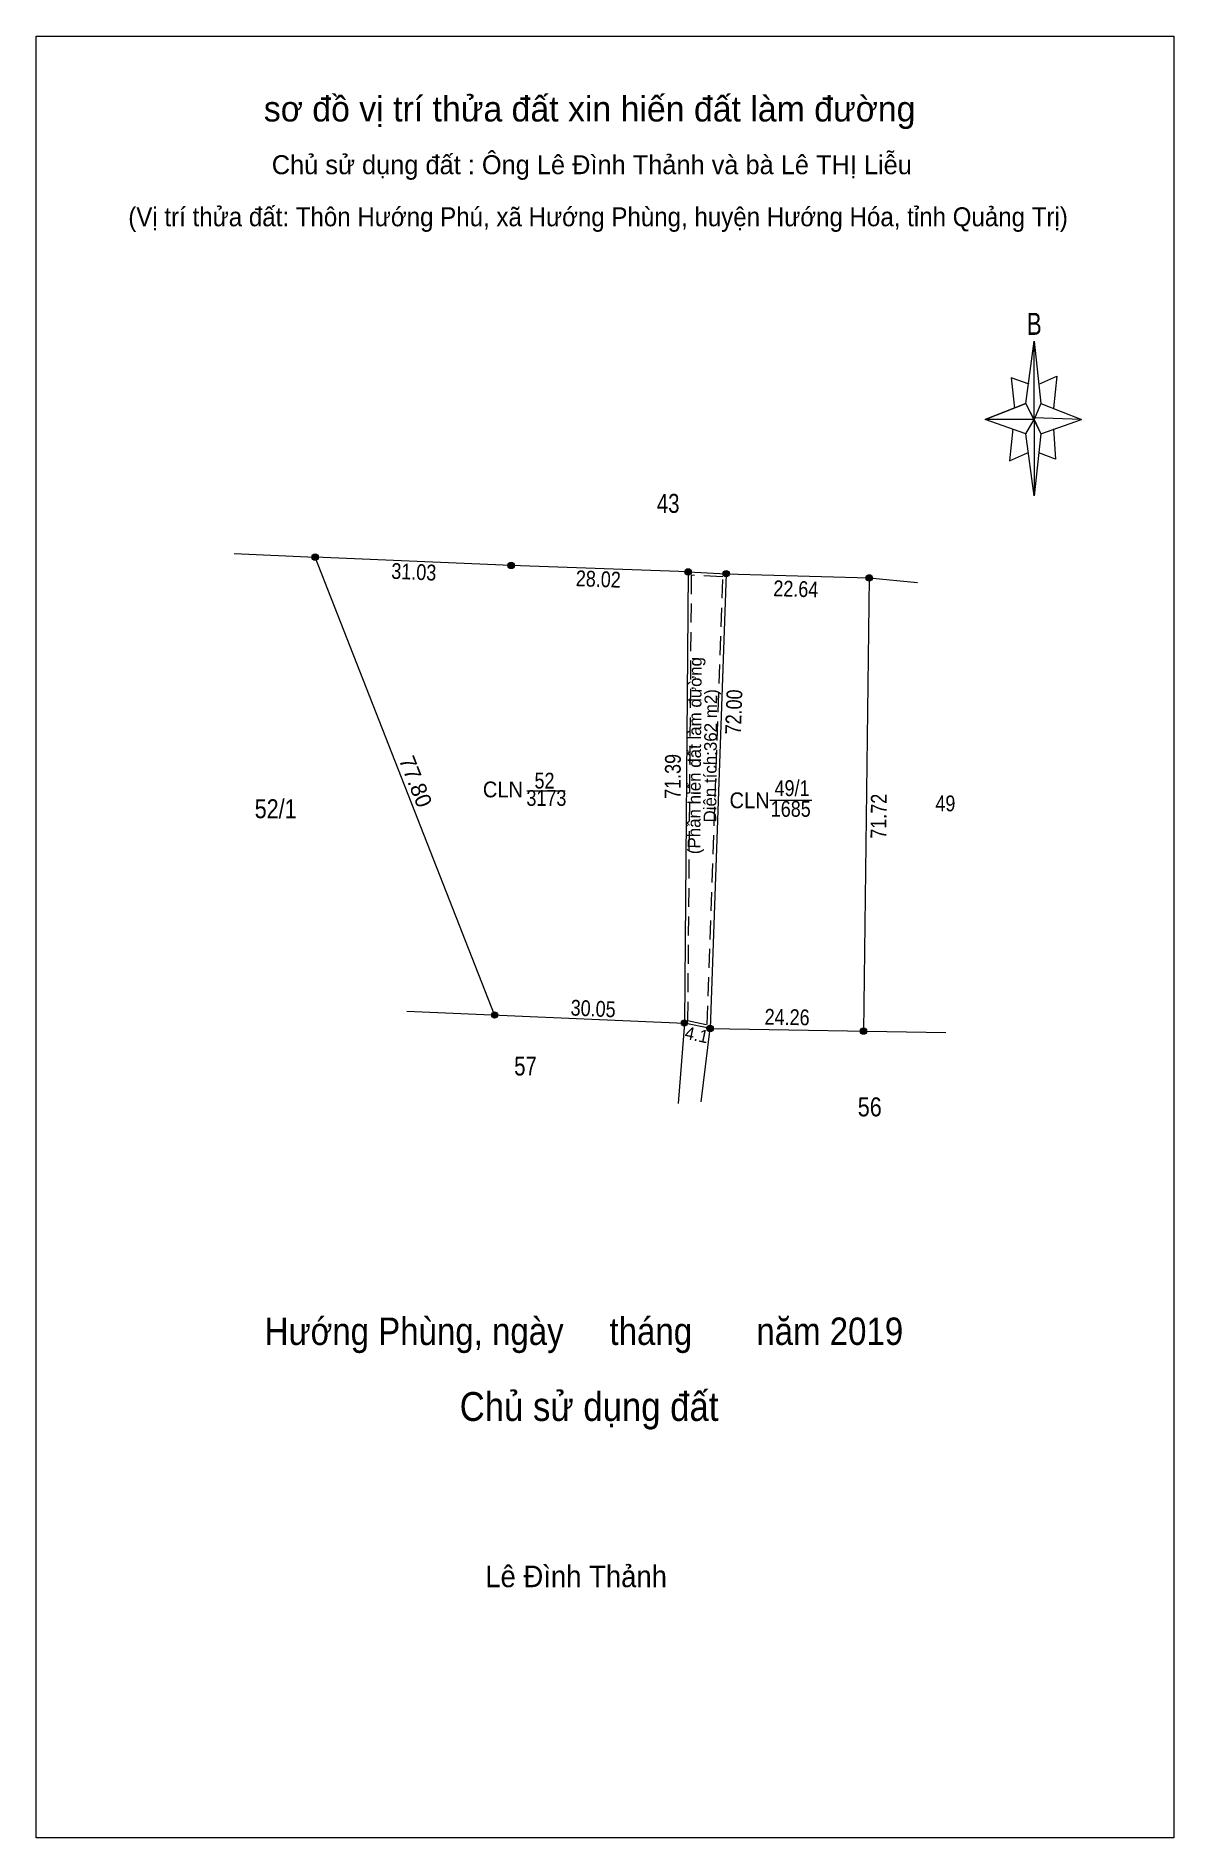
# Model space of a CAD drawing. Header units: metres. Extents: x 535876 to 537523, y 1852313 to 1853227.
# Drawn here: x 535876.4 to 536056.4, y 1852369 to 1852654.1 of the extents above; entities that cross this region are included whole.
import ezdxf
from ezdxf.enums import TextEntityAlignment as Align

# ---------------------------------------------------------------- set-up
doc = ezdxf.new("R2010")
doc.units = ezdxf.units.M
doc.linetypes.add('MEDIUM_DASHED', pattern=[4.5, 3, -1.5])
for name, color, linetype, lineweight in [('10', 7, 'Continuous', 13), ('11', 7, 'Continuous', 13), ('13', 7, 'Continuous', 13), ('2', 7, 'Continuous', 13), ('5', 7, 'Continuous', 13), ('52', 7, 'Continuous', 13), ('63', 7, 'Continuous', 13)]:
    doc.layers.add(name, color=color, linetype=linetype, lineweight=lineweight)

msp = doc.modelspace()

# ---------------------------------------------------------------- texts
at = {"layer": '10', "width": 0.8}
msp.add_text('43', height=3, dxfattribs=at).set_placement((535976.375, 1852578.66), align=Align.CENTER)
at = {"layer": '13'}
for s, height, width, p in [('CLN', 2.5, 0.95, (535950.235, 1852533.65)), ('49/1', 2.5, 0.85, (535995.97, 1852533.85)), ('52/1', 3, 0.85, (535914.285, 1852530.34)), ('CLN', 2.5, 0.95, (535989.255, 1852531.93)), ('1685', 2.5, 0.85, (535995.76, 1852530.57)), ('49', 2.5, 0.85, (536020.225, 1852531.44)), ('57', 3, 0.8, (535953.805, 1852489.64)), ('56', 3, 0.85, (536008.26, 1852483.17))]:
    msp.add_text(s, height=height, dxfattribs=dict(at, width=width)).set_placement(p, align=Align.CENTER)
at = {"layer": '2', "width": 0.85}
for s, rotation, p in [('31.03', 357.562, (535936.087, 1852568.086)), ('28.02', 357.914, (535965.279, 1852566.946)), ('22.64', 358.329, (535996.534, 1852565.383)), ('72.00', 87.978, (535988, 1852547.121)), ('71.39', 89.526, (535978.35, 1852536.945)), ('71.72', 89.273, (536010.916, 1852530.639)), ('30.05', 357.539, (535964.456, 1852498.984)), ('24.26', 359.032, (535995.169, 1852497.628))]:
    msp.add_text(s, height=2.5, rotation=rotation, dxfattribs=at).set_placement(p, align=Align.CENTER)
at = {"layer": '2'}
for s, height, rotation, p in [('77.80', 2.5, 291.401, (535935.263, 1852535.696)), ('4.1', 2, 348.069, (535980.683, 1852495.102))]:
    msp.add_text(s, height=height, rotation=rotation, dxfattribs=at).set_placement(p, align=Align.CENTER)
at = {"layer": '2', "width": 0.85}
for s, p in [('52', (535956.81, 1852535.04)), ('3173', (535957.11, 1852532.3))]:
    msp.add_text(s, height=2.5, dxfattribs=at).set_placement(p, align=Align.CENTER)
at = {"layer": '5'}
for s, height, p in [('sơ đồ vị trí thửa đất xin hiến đất làm đường', 4, (535963.95, 1852640.59)), ('Chủ sử dụng đất : Ông Lê Đình Thảnh và bà Lê THỊ Liễu', 3, (535964.295, 1852632.25))]:
    msp.add_text(s, height=height, dxfattribs=at).set_placement(p, align=Align.CENTER)
for s, height, width, p in [('(Vị trí thửa đất: Thôn Hướng Phú, xã Hướng Phùng, huyện Hướng Hóa, tỉnh Quảng Trị)', 3, 0.95, (535965.285, 1852624.01)), ('B', 3.481, 0.75, (536034.29, 1852606.83)), ('Hướng Phùng, ngày     tháng       năm 2019', 4.34, 0.9, (535963.05, 1852447)), ('Chủ sử dụng đất', 4.564, 0.9, (535963.86, 1852434.98)), ('Lê Đình Thảnh', 3.42, 0.95, (535961.81, 1852408.67))]:
    msp.add_text(s, height=height, dxfattribs=dict(at, width=width)).set_placement(p, align=Align.CENTER)
at = {"layer": '63'}
for s, p in [('(Phần hiến đất làm đường', (535981.561, 1852540.247)), ('Diện tích:362 m2)', (535984.05, 1852540.212))]:
    msp.add_text(s, height=2, rotation=89.526, dxfattribs=at).set_placement(p, align=Align.CENTER)

# ---------------------------------------------------------------- hatches: boundary and pattern name
at = {"layer": '10'}
for points in [[(535921.028, 1852571.659, 1), (535920.028, 1852571.659, 1)], [(535952.03, 1852570.34, 1), (535951.03, 1852570.34, 1)], [(535949.418, 1852499.219, 1), (535948.418, 1852499.219, 1)]]:
    msp.add_hatch(color=256, dxfattribs=at).paths.add_polyline_path(points)
at = {"layer": '13'}
for points in [[(535980.028, 1852569.319, 1), (535979.028, 1852569.319, 1)], [(535986.048, 1852569.029, 1), (535985.048, 1852569.029, 1)], [(536008.678, 1852568.369, 1), (536007.678, 1852568.369, 1)], [(535979.438, 1852497.929, 1), (535978.438, 1852497.929, 1)], [(535983.508, 1852497.069, 1), (535982.508, 1852497.069, 1)], [(536007.768, 1852496.659, 1), (536006.768, 1852496.659, 1)]]:
    msp.add_hatch(color=256, dxfattribs=at).paths.add_polyline_path(points)

# ---------------------------------------------------------------- linework, layer by layer
at = {"layer": '10'}
for p, q in [((535907.71, 1852572.25), (535920.53, 1852571.66)), ((535948.92, 1852499.22), (535920.53, 1852571.66)), ((535979.53, 1852569.32), (535978.94, 1852497.93)), ((535985.55, 1852569.03), (535983.01, 1852497.07)), ((535935.03, 1852499.82), (535978.94, 1852497.93)), ((535978.94, 1852497.93), (535977.93, 1852485.18)), ((535981.58, 1852485.46), (535983.01, 1852497.07))]:
    msp.add_line(p, q, dxfattribs=at)
for points in [[(535979.53, 1852569.32), (535951.53, 1852570.34), (535920.53, 1852571.66)], [(535985.55, 1852569.03), (536008.18, 1852568.37), (536015.83, 1852567.64)]]:
    msp.add_lwpolyline(points, dxfattribs=at)
for centre in [(535920.528, 1852571.659), (535951.53, 1852570.34), (535948.918, 1852499.219)]:
    msp.add_circle(centre, 0.5, dxfattribs=at)
at = {"layer": '11'}
msp.add_line((536008.18, 1852568.37), (536007.27, 1852496.66), dxfattribs=at)
at = {"layer": '13'}
msp.add_line((535992.44, 1852533.21), (535999.12, 1852533.21), dxfattribs=at)
for centre in [(535979.528, 1852569.319), (535985.548, 1852569.029), (536008.178, 1852568.369), (535978.938, 1852497.929), (535983.008, 1852497.069), (536007.268, 1852496.659)]:
    msp.add_circle(centre, 0.5, dxfattribs=at)
at = {"layer": '2'}
msp.add_line((535983.01, 1852497.07), (535978.94, 1852497.93), dxfattribs=at)
at = {"layer": '5'}
for p, q in [((536032.94, 1852595.97), (536034.26, 1852605.83)), ((536035.3, 1852595.97), (536041.78, 1852593.43)), ((536032.94, 1852591.19), (536026.5, 1852593.43)), ((536035.3, 1852591.19), (536034.26, 1852581.35)), ((536037.34, 1852591.95), (536037.62, 1852587.15)), ((536037.62, 1852587.15), (536035.02, 1852588.17))]:
    msp.add_line(p, q, dxfattribs=at)
for points in [[(535876.38, 1852654.11), (536056.38, 1852654.11), (536056.38, 1852368.99), (535876.38, 1852368.99)], [(536034.26, 1852605.83), (536035.3, 1852595.97), (536034.26, 1852593.43)], [(536034.26, 1852593.43), (536026.5, 1852593.43), (536032.94, 1852595.97), (536035.3, 1852591.19), (536041.78, 1852593.43), (536034.26, 1852593.69)], [(536034.26, 1852593.43), (536034.26, 1852581.35), (536032.94, 1852591.19)]]:
    msp.add_lwpolyline(points, close=True, dxfattribs=at)
for points in [[(536033.46, 1852599.01), (536030.62, 1852600.01), (536031.16, 1852595.23)], [(536035.02, 1852599.01), (536037.86, 1852600.27), (536037.34, 1852595.23)], [(536034.26, 1852593.43), (536032.94, 1852595.97), (536026.5, 1852593.43)], [(536034.26, 1852593.43), (536035.3, 1852591.19), (536041.78, 1852593.43)], [(536030.88, 1852591.95), (536030.36, 1852586.89), (536033.22, 1852588.17)]]:
    msp.add_lwpolyline(points, dxfattribs=at)
at = {"layer": '52'}
for p, q in [((535979.53, 1852569.32), (535985.55, 1852569.03)), ((535983.01, 1852497.07), (536020.27, 1852496.44))]:
    msp.add_line(p, q, dxfattribs=at)
at = {"layer": '63'}
msp.add_line((535954, 1852534.7), (535960.08, 1852534.7), dxfattribs=at)
at = {"layer": '63', "linetype": 'MEDIUM_DASHED'}
msp.add_lwpolyline([(535979.44, 1852498.33), (535982.53, 1852497.68), (535985.03, 1852568.55), (535980.03, 1852568.8)], close=True, dxfattribs=at)

msp.set_redraw_order([(e.dxf.handle, doc.entitydb.next_handle()) for e in msp.query("TEXT MTEXT ATTDEF DIMENSION ARC_DIMENSION")])  # texts and dimensions are drawn at this point

doc.saveas('drawing.dxf')
